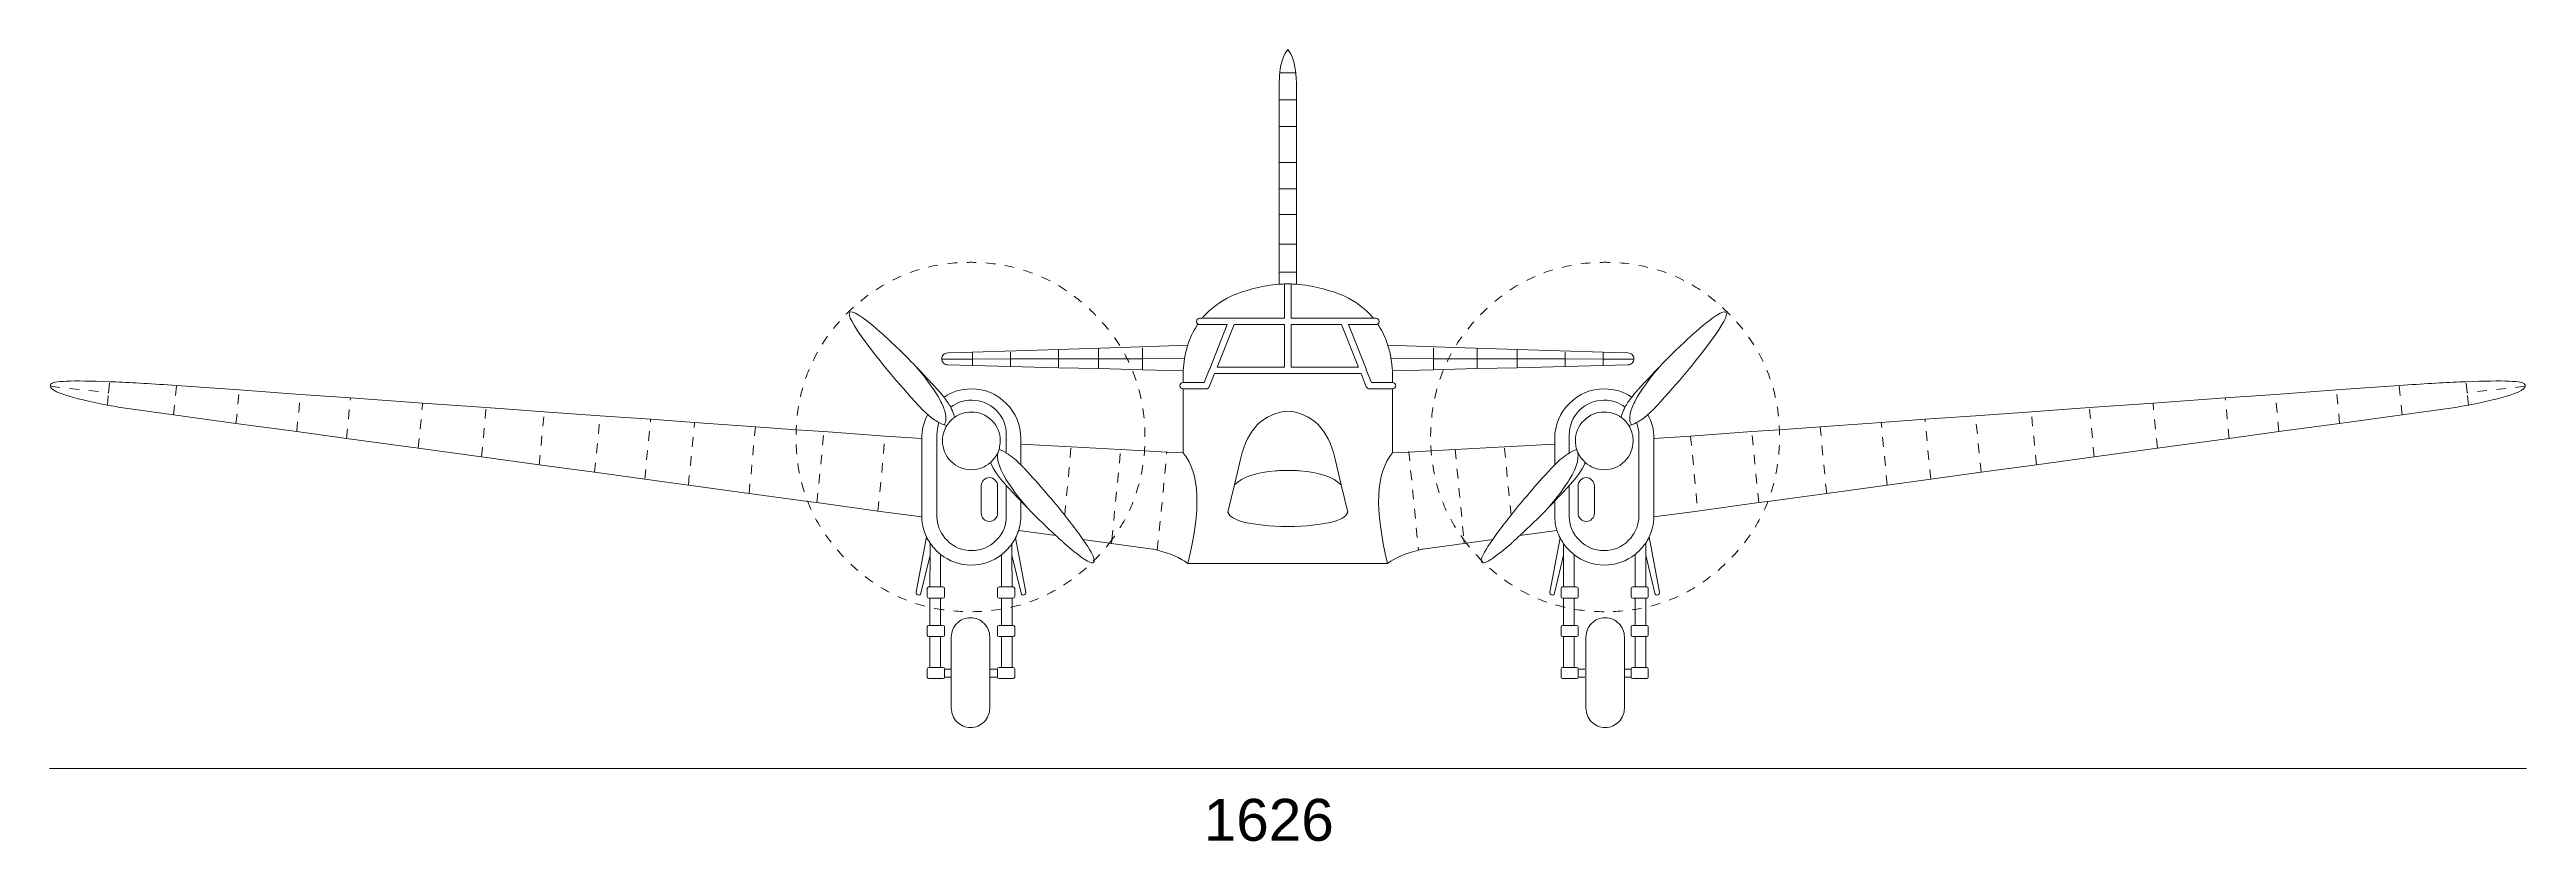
# Model space of a CAD drawing. Header units: millimetres. Extents: x 59 to 361, y 42 to 245.
# Drawn here: x 198.4 to 361, y 169.8 to 221.7 of the extents above; entities that cross this region are included whole.
import ezdxf

# ---------------------------------------------------------------- set-up
doc = ezdxf.new("R2010")
doc.units = ezdxf.units.MM
doc.header["$MEASUREMENT"] = 0
doc.layers.add('4-view', color=7, linetype='Continuous', lineweight=0)

msp = doc.modelspace()

# ---------------------------------------------------------------- linework, layer by layer
at = {"layer": '4-view', "color": 7, "lineweight": 18}
for p, q in [((280.21, 220.21), (279.16, 220.21)), ((279.12, 218.43), (280.26, 218.43)), ((279.12, 218.43), (279.12, 216.69)), ((280.26, 216.69), (280.26, 218.43)), ((279.12, 216.69), (279.12, 214.33)), ((279.12, 216.69), (280.26, 216.69)), ((280.26, 214.33), (280.26, 216.69)), ((279.12, 214.33), (280.26, 214.33)), ((279.12, 214.33), (279.12, 212.6)), ((280.26, 212.6), (280.26, 214.33)), ((279.12, 212.6), (279.12, 210.92)), ((279.12, 212.6), (280.26, 212.6)), ((280.26, 210.92), (280.26, 212.6)), ((279.12, 210.92), (279.12, 208.98)), ((279.12, 210.92), (280.26, 210.92)), ((280.26, 208.98), (280.26, 210.92)), ((279.12, 208.98), (280.26, 208.98)), ((279.12, 208.98), (279.12, 207.14)), ((280.26, 207.14), (280.26, 208.98)), ((279.12, 207.14), (279.12, 206.34)), ((279.12, 207.14), (280.26, 207.14)), ((280.26, 206.34), (280.26, 207.14)), ((264.63, 202.07), (258.99, 201.89)), ((258.99, 201.89), (258.99, 201.44)), ((261.48, 201.45), (261.48, 201.89)), ((264.63, 201.45), (264.63, 202.07)), ((267.25, 201.46), (267.25, 202.1)), ((270.14, 201.46), (270.14, 202.18)), ((289.24, 201.46), (289.24, 202.18)), ((292.12, 201.46), (292.12, 202.1)), ((294.75, 201.45), (294.75, 202.07)), ((294.75, 202.07), (300.39, 201.89)), ((297.89, 201.45), (297.89, 201.89)), ((300.39, 201.44), (300.39, 201.89)), ((258.99, 201.44), (256.97, 201.44)), ((261.48, 201.45), (258.99, 201.44)), ((258.99, 201.44), (258.99, 201.01)), ((258.99, 201.01), (261.48, 200.95)), ((261.48, 200.95), (261.48, 201.45)), ((261.48, 201.45), (264.63, 201.45)), ((261.48, 200.95), (264.63, 200.87)), ((264.63, 201.45), (267.25, 201.46)), ((264.63, 200.87), (264.63, 201.45)), ((264.63, 200.87), (267.25, 200.81)), ((267.25, 200.81), (267.25, 201.46)), ((272.91, 201.47), (270.14, 201.46)), ((270.14, 200.74), (270.14, 201.46)), ((272.82, 200.67), (270.14, 200.74)), ((286.46, 201.47), (289.24, 201.46)), ((286.55, 200.67), (289.24, 200.74)), ((289.24, 200.74), (289.24, 201.46)), ((292.12, 200.81), (292.12, 201.46)), ((292.12, 201.46), (294.75, 201.45)), ((294.75, 200.87), (292.12, 200.81)), ((294.75, 200.87), (294.75, 201.45)), ((294.75, 201.45), (297.89, 201.45)), ((297.89, 200.95), (294.75, 200.87)), ((297.89, 200.95), (297.89, 201.45)), ((300.39, 201.44), (297.89, 201.45)), ((300.39, 201.01), (297.89, 200.95)), ((300.39, 201.01), (300.39, 201.44)), ((302.41, 201.44), (300.39, 201.44)), ((198.46, 199.65), (199.09, 199.58)), ((199.72, 199.51), (200.35, 199.44)), ((200.98, 199.38), (201.61, 199.3)), ((202.2, 198.42), (202.26, 199.05)), ((202.24, 199.23), (202.28, 199.23)), ((202.28, 199.23), (202.34, 199.86)), ((206.55, 197.78), (206.61, 198.41)), ((206.67, 199.04), (206.73, 199.66)), ((210.77, 198.48), (210.83, 199.11)), ((214.76, 197.94), (214.81, 198.57)), ((218.14, 198.74), (218.15, 198.89)), ((222.85, 198.1), (222.9, 198.55)), ((272.82, 199.48), (272.82, 195.28)), ((286.56, 195.28), (286.56, 199.48)), ((336.52, 198.1), (336.48, 198.55)), ((341.23, 198.74), (341.22, 198.89)), ((344.62, 197.94), (344.56, 198.57)), ((348.61, 198.48), (348.55, 199.11)), ((352.7, 199.04), (352.64, 199.66)), ((352.83, 197.78), (352.76, 198.41)), ((357.1, 199.23), (357.03, 199.86)), ((357.14, 199.23), (357.1, 199.23)), ((357.18, 198.42), (357.12, 199.05)), ((358.4, 199.38), (357.77, 199.3)), ((359.65, 199.51), (359.03, 199.44)), ((360.91, 199.65), (360.28, 199.58)), ((210.64, 197.22), (210.71, 197.85)), ((214.63, 196.68), (214.69, 197.31)), ((217.9, 196.23), (217.96, 196.86)), ((218.02, 197.49), (218.08, 198.12)), ((222.73, 196.85), (222.8, 197.48)), ((226.88, 196.28), (226.94, 196.91)), ((227, 197.54), (227.05, 198.16)), ((230.79, 197.03), (230.85, 197.65)), ((234.43, 196.53), (234.49, 197.16)), ((237.85, 197.33), (237.86, 197.49)), ((240.71, 196.95), (240.74, 197.28)), ((244.69, 196.4), (244.74, 197)), ((314.69, 196.4), (314.64, 197)), ((318.67, 196.95), (318.64, 197.28)), ((321.53, 197.33), (321.52, 197.49)), ((324.95, 196.53), (324.88, 197.16)), ((328.58, 197.03), (328.53, 197.65)), ((332.38, 197.54), (332.32, 198.16)), ((332.5, 196.28), (332.44, 196.91)), ((336.64, 196.85), (336.58, 197.48)), ((341.35, 197.49), (341.3, 198.12)), ((341.48, 196.23), (341.42, 196.86)), ((344.74, 196.68), (344.68, 197.31)), ((348.73, 197.22), (348.67, 197.85)), ((222.61, 195.59), (222.67, 196.22)), ((226.75, 195.02), (226.82, 195.65)), ((230.54, 194.51), (230.61, 195.14)), ((230.67, 195.77), (230.73, 196.4)), ((234.31, 195.27), (234.37, 195.9)), ((237.6, 194.82), (237.66, 195.45)), ((237.73, 196.08), (237.78, 196.71)), ((240.59, 195.69), (240.66, 196.32)), ((244.57, 195.14), (244.62, 195.77)), ((249.03, 194.54), (249.09, 195.16)), ((249.14, 195.79), (249.2, 196.42)), ((253.15, 195.25), (253.2, 195.88)), ((262.16, 195.86), (262.16, 194.5)), ((265.4, 194.98), (265.45, 195.6)), ((268.63, 194.61), (268.69, 195.24)), ((290.67, 195.5), (290.73, 194.87)), ((293.97, 194.98), (293.92, 195.6)), ((297.21, 194.5), (297.21, 195.86)), ((306.12, 196.39), (306.18, 195.76)), ((306.25, 195.13), (306.31, 194.5)), ((310.24, 195.79), (310.17, 196.42)), ((310.35, 194.54), (310.29, 195.16)), ((314.81, 195.14), (314.75, 195.77)), ((318.78, 195.69), (318.72, 196.32)), ((321.65, 196.08), (321.59, 196.71)), ((321.77, 194.82), (321.71, 195.45)), ((325.07, 195.27), (325, 195.9)), ((328.71, 195.77), (328.65, 196.4)), ((328.83, 194.51), (328.77, 195.14)), ((332.62, 195.02), (332.56, 195.65)), ((336.77, 195.59), (336.71, 196.22)), ((234.18, 194.01), (234.25, 194.64)), ((237.48, 193.56), (237.54, 194.19)), ((240.34, 193.17), (240.4, 193.8)), ((240.47, 194.43), (240.53, 195.06)), ((244.45, 193.89), (244.51, 194.51)), ((248.9, 193.28), (248.96, 193.91)), ((253.03, 193.99), (253.09, 194.62)), ((265.29, 193.72), (265.34, 194.35)), ((268.51, 193.35), (268.57, 193.98)), ((271.61, 193.94), (271.67, 194.57)), ((287.75, 194.13), (287.82, 193.5)), ((290.79, 194.24), (290.86, 193.61)), ((294.09, 193.72), (294.04, 194.35)), ((306.37, 193.88), (306.43, 193.25)), ((310.48, 193.28), (310.41, 193.91)), ((314.93, 193.89), (314.87, 194.51)), ((318.91, 194.43), (318.85, 195.06)), ((319.03, 193.17), (318.97, 193.8)), ((321.9, 193.56), (321.84, 194.19)), ((325.19, 194.01), (325.13, 194.64)), ((244.32, 192.63), (244.38, 193.26)), ((248.77, 192.02), (248.84, 192.65)), ((252.78, 191.47), (252.85, 192.1)), ((252.91, 192.73), (252.97, 193.36)), ((262.16, 192.2), (262.16, 192.12)), ((265.16, 192.47), (265.22, 193.09)), ((268.38, 192.09), (268.45, 192.72)), ((271.37, 191.43), (271.43, 192.06)), ((271.5, 192.69), (271.55, 193.31)), ((287.88, 192.87), (287.94, 192.25)), ((290.92, 192.98), (290.98, 192.36)), ((294.21, 192.47), (294.15, 193.09)), ((297.21, 192.2), (297.21, 192.12)), ((306.49, 192.62), (306.54, 191.99)), ((310.6, 192.02), (310.54, 192.65)), ((315.06, 192.63), (314.99, 193.26)), ((265.04, 191.21), (265.1, 191.84)), ((268.26, 190.84), (268.32, 191.46)), ((271.25, 190.17), (271.31, 190.8)), ((288.01, 191.62), (288.07, 190.99)), ((288.12, 190.36), (288.18, 189.73)), ((291.04, 191.73), (291.11, 191.1)), ((291.16, 190.47), (291.22, 189.84)), ((294.34, 191.21), (294.28, 191.84)), ((256.2, 188.57), (256.2, 189.37)), ((256.89, 188.63), (256.89, 186.49)), ((261.58, 188.57), (261.58, 189.32)), ((262.02, 190.2), (264.45, 189.86)), ((268.11, 189.35), (268.13, 189.58)), ((268.13, 189.58), (268.2, 190.21)), ((271.12, 188.91), (271.18, 189.54)), ((288.24, 189.1), (288.26, 188.91)), ((291.26, 189.35), (291.24, 189.58)), ((297.35, 190.2), (294.92, 189.86)), ((297.79, 188.57), (297.79, 189.32)), ((302.49, 186.49), (302.49, 188.63)), ((303.18, 188.57), (303.18, 189.37)), ((256.2, 188.57), (256.19, 186.49)), ((260.9, 188.6), (260.9, 186.49)), ((261.59, 186.49), (261.58, 188.57)), ((273.13, 188.04), (286.24, 188.04)), ((297.79, 186.49), (297.79, 188.57)), ((298.48, 188.6), (298.48, 186.49)), ((303.18, 188.57), (303.18, 186.49)), ((256.89, 186.49), (256.19, 186.49)), ((256.89, 185.76), (256.19, 185.76)), ((260.9, 186.49), (261.59, 186.49)), ((260.9, 185.76), (261.59, 185.76)), ((298.48, 186.49), (297.79, 186.49)), ((298.48, 185.76), (297.79, 185.76)), ((302.49, 186.49), (303.18, 186.49)), ((303.18, 185.76), (302.49, 185.76)), ((256.19, 183.97), (256.89, 183.97)), ((261.59, 183.97), (260.9, 183.97)), ((297.79, 183.97), (298.48, 183.97)), ((303.18, 183.97), (302.49, 183.97)), ((256.89, 183.24), (256.19, 183.24)), ((256.19, 181.21), (256.19, 183.24)), ((256.89, 181.21), (256.89, 183.24)), ((260.9, 183.24), (261.59, 183.24)), ((260.9, 183.24), (260.9, 181.21)), ((261.59, 181.21), (261.59, 183.24)), ((298.48, 183.24), (297.79, 183.24)), ((297.79, 181.21), (297.79, 183.24)), ((298.48, 181.21), (298.48, 183.24)), ((302.49, 183.24), (303.18, 183.24)), ((302.49, 183.24), (302.49, 181.21)), ((303.18, 181.21), (303.18, 183.24)), ((256.19, 181.21), (256.89, 181.21)), ((257.6, 181.11), (257.15, 181.11)), ((257.15, 181.11), (257.15, 180.58)), ((257.6, 180.58), (257.15, 180.58)), ((257.6, 180.58), (257.6, 181.11)), ((260.63, 181.11), (260.18, 181.11)), ((260.18, 180.58), (260.63, 180.58)), ((260.63, 181.11), (260.63, 180.58)), ((261.59, 181.21), (260.9, 181.21)), ((297.79, 181.21), (298.48, 181.21)), ((298.75, 181.11), (298.75, 180.58)), ((299.19, 181.11), (298.75, 181.11)), ((299.19, 180.58), (298.75, 180.58)), ((301.78, 180.58), (301.78, 181.11)), ((302.22, 181.11), (301.78, 181.11)), ((301.78, 180.58), (302.22, 180.58)), ((302.22, 181.11), (302.22, 180.58)), ((303.18, 181.21), (302.49, 181.21)), ((198.4, 174.59), (360.99, 174.59))]:
    msp.add_line(p, q, dxfattribs=at)
for points in [[(274.08, 204.12), (279.47, 204.12), (279.47, 206.36)], [(285.3, 204.12), (279.91, 204.12), (279.91, 206.36)], [(273.12, 202.34), (268.73, 202.2), (264.63, 202.07)], [(294.75, 202.07), (290.65, 202.2), (286.25, 202.34)], [(270.14, 201.46), (269.14, 201.46), (267.25, 201.46)], [(270.14, 200.74), (269.46, 200.75), (267.25, 200.81)], [(289.24, 201.46), (290.24, 201.46), (292.12, 201.46)], [(289.24, 200.74), (289.91, 200.75), (292.12, 200.81)], [(272.82, 195.28), (271.74, 195.34), (270.28, 195.42), (268.71, 195.5), (265.47, 195.68), (262.16, 195.86)], [(271.73, 195.2), (271.74, 195.34), (271.74, 195.38)], [(286.56, 195.28), (287.64, 195.34), (289.09, 195.42), (290.67, 195.5), (293.91, 195.68), (297.21, 195.86)], [(287.63, 195.38), (287.64, 195.34), (287.69, 194.76)], [(256.19, 185.76), (256.19, 185.16), (256.19, 183.97)], [(256.89, 183.97), (256.89, 185.02), (256.89, 185.76)], [(260.9, 185.76), (260.9, 185.03), (260.9, 183.97)], [(261.59, 183.97), (261.59, 185.18), (261.59, 185.76)], [(297.79, 183.97), (297.79, 185.18), (297.79, 185.76)], [(298.48, 185.76), (298.48, 185.03), (298.48, 183.97)], [(302.49, 183.97), (302.49, 185.02), (302.49, 185.76)], [(303.18, 185.76), (303.18, 185.16), (303.18, 183.97)]]:
    msp.add_lwpolyline(points, dxfattribs=at)
for points in [[(276.16, 203.7), (275.04, 200.9), (279.47, 200.9), (279.47, 203.7), (276.16, 203.7)], [(283.22, 203.7), (284.33, 200.9), (279.91, 200.9), (279.91, 203.7), (283.22, 203.7)]]:
    msp.add_lwpolyline(points, close=True, dxfattribs=at)
for points, knots in [([(279.16, 220.21), (279.24, 220.93), (279.42, 221.44), (279.69, 221.73), (279.96, 221.44), (280.13, 220.93), (280.21, 220.21)], [0, 0, 0, 0, 1, 1, 1, 2, 2, 2, 2]), ([(279.16, 220.21), (279.13, 219.85), (279.11, 219.43), (279.12, 218.95), (279.12, 218.95), (279.12, 218.43), (279.12, 218.43)], [0, 0, 0, 0, 1, 1, 1, 2, 2, 2, 2]), ([(280.26, 218.43), (280.26, 218.43), (280.26, 218.95), (280.26, 218.95), (280.26, 219.43), (280.25, 219.85), (280.21, 220.21)], [0, 0, 0, 0, 1, 1, 1, 2, 2, 2, 2]), ([(258.62, 207.77), (258.69, 207.78), (258.78, 207.78), (258.86, 207.78), (258.99, 207.78), (259.11, 207.78), (259.24, 207.77)], [0, 0, 0, 0, 1, 1, 1, 2, 2, 2, 2]), ([(300.84, 207.77), (300.73, 207.78), (300.63, 207.78), (300.52, 207.78), (300.4, 207.78), (300.29, 207.78), (300.17, 207.77)], [0, 0, 0, 0, 1, 1, 1, 2, 2, 2, 2]), ([(279.12, 206.34), (278.08, 206.25), (277.03, 206), (275.97, 205.57), (275.23, 205.21), (274.62, 204.75), (274.14, 204.2), (274.12, 204.17), (274.1, 204.15), (274.08, 204.12)], [0, 0, 0, 0, 1, 1, 1, 2, 2, 2, 3, 3, 3, 3]), ([(279.91, 206.36), (279.82, 206.36), (279.74, 206.36), (279.65, 206.36), (279.59, 206.36), (279.53, 206.36), (279.47, 206.36)], [0, 0, 0, 0, 1, 1, 1, 2, 2, 2, 2]), ([(285.3, 204.12), (285.28, 204.15), (285.26, 204.17), (285.23, 204.2), (284.76, 204.75), (284.15, 205.21), (283.41, 205.57), (282.34, 206), (281.29, 206.25), (280.26, 206.34)], [0, 0, 0, 0, 1, 1, 1, 2, 2, 2, 3, 3, 3, 3]), ([(250.7, 204.38), (250.72, 204.39), (250.74, 204.41), (250.75, 204.43), (250.9, 204.57), (251.04, 204.7), (251.18, 204.83)], [0, 0, 0, 0, 1, 1, 1, 2, 2, 2, 2]), ([(255.27, 200.95), (254.4, 201.85), (253.6, 202.62), (252.86, 203.27), (251.74, 204.25), (251.09, 204.67), (250.93, 204.51), (250.77, 204.36), (251.13, 203.69), (252.01, 202.49), (252.9, 201.29), (254.05, 199.92), (255.47, 198.37), (255.5, 198.35), (255.54, 198.29), (255.62, 198.2), (255.76, 198.05), (255.91, 197.92), (256.05, 197.79)], [0, 0, 0, 0, 1, 1, 1, 2, 2, 2, 3, 3, 3, 4, 4, 4, 5, 5, 5, 6, 6, 6, 6]), ([(266.64, 204.74), (266.75, 204.64), (266.85, 204.53), (266.96, 204.43), (267, 204.39), (267.04, 204.35), (267.08, 204.3)], [0, 0, 0, 0, 1, 1, 1, 2, 2, 2, 2]), ([(272.82, 199.9), (272.82, 199.9), (274.2, 199.9), (274.2, 199.9), (274.2, 199.9), (274.53, 200.74), (274.53, 200.74), (274.54, 200.76), (274.55, 200.78), (274.56, 200.8), (274.56, 200.8), (275.71, 203.7), (275.71, 203.7), (275.71, 203.7), (273.9, 203.7), (273.9, 203.7), (273.86, 203.7), (273.82, 203.71), (273.79, 203.73)], [0, 0, 0, 0, 1, 1, 1, 2, 2, 2, 3, 3, 3, 4, 4, 4, 5, 5, 5, 6, 6, 6, 6]), ([(273.79, 203.73), (273.76, 203.7), (273.73, 203.66), (273.71, 203.62), (273.46, 203.23), (273.26, 202.81), (273.12, 202.34)], [0, 0, 0, 0, 1, 1, 1, 2, 2, 2, 2]), ([(274.08, 204.12), (274.08, 204.12), (273.9, 204.12), (273.9, 204.12), (273.85, 204.12), (273.79, 204.1), (273.76, 204.06), (273.71, 204.02), (273.69, 203.97), (273.69, 203.91), (273.69, 203.87), (273.7, 203.84), (273.71, 203.82), (273.72, 203.8), (273.74, 203.77), (273.76, 203.76), (273.77, 203.75), (273.78, 203.74), (273.79, 203.73)], [0, 0, 0, 0, 1, 1, 1, 2, 2, 2, 3, 3, 3, 4, 4, 4, 5, 5, 5, 6, 6, 6, 6]), ([(285.59, 203.73), (285.56, 203.71), (285.52, 203.7), (285.47, 203.7), (285.47, 203.7), (283.67, 203.7), (283.67, 203.7), (283.67, 203.7), (284.82, 200.8), (284.82, 200.8), (284.83, 200.78), (284.84, 200.76), (284.84, 200.74), (284.84, 200.74), (285.18, 199.9), (285.18, 199.9), (285.18, 199.9), (286.56, 199.9), (286.56, 199.9)], [0, 0, 0, 0, 1, 1, 1, 2, 2, 2, 3, 3, 3, 4, 4, 4, 5, 5, 5, 6, 6, 6, 6]), ([(285.59, 203.73), (285.6, 203.74), (285.61, 203.75), (285.62, 203.76), (285.64, 203.77), (285.65, 203.8), (285.66, 203.82), (285.68, 203.84), (285.68, 203.87), (285.68, 203.91), (285.68, 203.97), (285.66, 204.02), (285.62, 204.06), (285.58, 204.1), (285.53, 204.12), (285.47, 204.12), (285.47, 204.12), (285.3, 204.12), (285.3, 204.12)], [0, 0, 0, 0, 1, 1, 1, 2, 2, 2, 3, 3, 3, 4, 4, 4, 5, 5, 5, 6, 6, 6, 6]), ([(286.25, 202.34), (286.11, 202.81), (285.91, 203.23), (285.66, 203.62), (285.64, 203.66), (285.61, 203.7), (285.59, 203.73)], [0, 0, 0, 0, 1, 1, 1, 2, 2, 2, 2]), ([(292.78, 204.78), (292.66, 204.67), (292.54, 204.55), (292.42, 204.43), (292.39, 204.4), (292.35, 204.37), (292.32, 204.34)], [0, 0, 0, 0, 1, 1, 1, 2, 2, 2, 2]), ([(304.1, 200.95), (304.97, 201.85), (305.78, 202.62), (306.52, 203.27), (307.64, 204.25), (308.29, 204.67), (308.45, 204.51), (308.61, 204.36), (308.25, 203.69), (307.36, 202.49), (306.48, 201.29), (305.33, 199.92), (303.9, 198.37), (303.88, 198.35), (303.83, 198.29), (303.75, 198.2), (303.61, 198.05), (303.46, 197.92), (303.32, 197.79)], [0, 0, 0, 0, 1, 1, 1, 2, 2, 2, 3, 3, 3, 4, 4, 4, 5, 5, 5, 6, 6, 6, 6]), ([(308.72, 204.32), (308.69, 204.36), (308.66, 204.39), (308.62, 204.43), (308.49, 204.56), (308.36, 204.69), (308.23, 204.81)], [0, 0, 0, 0, 1, 1, 1, 2, 2, 2, 2]), ([(258.99, 201.89), (258.99, 201.89), (257.36, 201.84), (257.36, 201.84), (257.25, 201.84), (257.16, 201.8), (257.09, 201.73), (257.01, 201.65), (256.97, 201.56), (256.97, 201.45), (256.97, 201.44), (256.97, 201.44), (256.97, 201.44)], [0, 0, 0, 0, 1, 1, 1, 2, 2, 2, 3, 3, 3, 4, 4, 4, 4]), ([(268.98, 201.77), (269.03, 201.67), (269.09, 201.56), (269.14, 201.46), (269.18, 201.38), (269.22, 201.3), (269.25, 201.22)], [0, 0, 0, 0, 1, 1, 1, 2, 2, 2, 2]), ([(290.42, 201.81), (290.36, 201.69), (290.29, 201.58), (290.24, 201.46), (290.2, 201.39), (290.17, 201.32), (290.14, 201.25)], [0, 0, 0, 0, 1, 1, 1, 2, 2, 2, 2]), ([(300.39, 201.89), (300.39, 201.89), (302.01, 201.84), (302.01, 201.84), (302.12, 201.84), (302.21, 201.8), (302.29, 201.73), (302.37, 201.65), (302.41, 201.56), (302.41, 201.45), (302.41, 201.44), (302.41, 201.44), (302.41, 201.44)], [0, 0, 0, 0, 1, 1, 1, 2, 2, 2, 3, 3, 3, 4, 4, 4, 4]), ([(255.66, 196.22), (255.66, 196.22), (253.25, 196.39), (253.25, 196.39), (253.25, 196.39), (249.22, 196.68), (249.22, 196.68), (249.22, 196.68), (247.42, 196.8), (247.42, 196.8), (247.42, 196.8), (244.74, 197), (244.74, 197), (244.74, 197), (240.74, 197.28), (240.74, 197.28), (240.74, 197.28), (237.86, 197.49), (237.86, 197.49), (237.86, 197.49), (234.55, 197.72), (234.55, 197.72), (234.55, 197.72), (230.88, 197.98), (230.88, 197.98), (230.88, 197.98), (227.06, 198.26), (227.06, 198.26), (227.06, 198.26), (222.9, 198.55), (222.9, 198.55), (222.9, 198.55), (218.15, 198.89), (218.15, 198.89), (218.15, 198.89), (214.87, 199.12), (214.87, 199.12), (214.87, 199.12), (210.86, 199.41), (210.86, 199.41), (210.86, 199.41), (206.73, 199.7), (206.73, 199.7), (206.73, 199.7), (206.17, 199.74), (206.17, 199.74), (204.68, 199.84), (203.41, 199.91), (202.35, 199.95), (199.87, 200.05), (198.59, 200), (198.5, 199.79), (198.46, 199.74), (198.45, 199.69), (198.46, 199.65), (198.53, 199.29), (199.78, 198.88), (202.2, 198.42), (202.57, 198.36), (202.96, 198.28), (203.38, 198.21), (203.38, 198.21), (206.55, 197.78), (206.55, 197.78), (206.55, 197.78), (210.64, 197.22), (210.64, 197.22), (210.64, 197.22), (214.63, 196.68), (214.63, 196.68), (214.63, 196.68), (217.9, 196.23), (217.9, 196.23), (217.9, 196.23), (222.61, 195.59), (222.61, 195.59), (222.61, 195.59), (226.75, 195.02), (226.75, 195.02), (226.75, 195.02), (230.54, 194.51), (230.54, 194.51), (230.54, 194.51), (234.18, 194.01), (234.18, 194.01), (234.18, 194.01), (237.48, 193.56), (237.48, 193.56), (237.48, 193.56), (240.34, 193.17), (240.34, 193.17), (240.34, 193.17), (244.32, 192.63), (244.32, 192.63), (244.32, 192.63), (248.17, 192.1), (248.17, 192.1), (248.17, 192.1), (248.77, 192.02), (248.77, 192.02), (248.77, 192.02), (252.78, 191.47), (252.78, 191.47), (252.78, 191.47), (255.66, 191.08), (255.66, 191.08)], [0, 0, 0, 0, 1, 1, 1, 2, 2, 2, 3, 3, 3, 4, 4, 4, 5, 5, 5, 6, 6, 6, 7, 7, 7, 8, 8, 8, 9, 9, 9, 10, 10, 10, 11, 11, 11, 12, 12, 12, 13, 13, 13, 14, 14, 14, 15, 15, 15, 16, 16, 16, 17, 17, 17, 18, 18, 18, 19, 19, 19, 20, 20, 20, 21, 21, 21, 22, 22, 22, 23, 23, 23, 24, 24, 24, 25, 25, 25, 26, 26, 26, 27, 27, 27, 28, 28, 28, 29, 29, 29, 30, 30, 30, 31, 31, 31, 32, 32, 32, 33, 33, 33, 34, 34, 34, 35, 35, 35, 35]), ([(255.27, 200.95), (256.01, 200.09), (256.53, 199.35), (256.86, 198.75), (257.02, 198.45), (257.13, 198.18), (257.19, 197.94), (257.28, 197.6), (257.26, 197.33), (257.13, 197.12)], [0, 0, 0, 0, 1, 1, 1, 2, 2, 2, 3, 3, 3, 3]), ([(257.12, 198.94), (257, 199.09), (256.87, 199.25), (256.73, 199.4), (256.71, 199.42), (256.69, 199.45), (256.67, 199.47), (256.18, 200), (255.72, 200.49), (255.27, 200.95)], [0, 0, 0, 0, 1, 1, 1, 2, 2, 2, 3, 3, 3, 3]), ([(256.97, 201.44), (256.98, 201.33), (257.01, 201.24), (257.09, 201.17), (257.16, 201.09), (257.25, 201.05), (257.36, 201.05), (257.36, 201.05), (258.99, 201.01), (258.99, 201.01)], [0, 0, 0, 0, 1, 1, 1, 2, 2, 2, 3, 3, 3, 3]), ([(272.82, 200.67), (272.82, 200.66), (272.82, 200.65), (272.82, 200.64), (272.82, 200.64), (272.82, 199.9), (272.82, 199.9)], [0, 0, 0, 0, 1, 1, 1, 2, 2, 2, 2]), ([(286.56, 199.48), (286.56, 199.48), (285.04, 199.48), (285.04, 199.48), (285, 199.48), (284.95, 199.49), (284.92, 199.52), (284.88, 199.55), (284.86, 199.58), (284.84, 199.61), (284.84, 199.61), (284.5, 200.48), (284.5, 200.48), (284.5, 200.48), (274.88, 200.48), (274.88, 200.48), (274.88, 200.48), (274.53, 199.61), (274.53, 199.61), (274.52, 199.58), (274.49, 199.55), (274.46, 199.52), (274.42, 199.49), (274.38, 199.48), (274.34, 199.48), (274.34, 199.48), (272.82, 199.48), (272.82, 199.48)], [0, 0, 0, 0, 1, 1, 1, 2, 2, 2, 3, 3, 3, 4, 4, 4, 5, 5, 5, 6, 6, 6, 7, 7, 7, 8, 8, 8, 9, 9, 9, 9]), ([(286.56, 199.9), (286.56, 199.9), (286.56, 200.64), (286.56, 200.64), (286.56, 200.65), (286.56, 200.66), (286.55, 200.67)], [0, 0, 0, 0, 1, 1, 1, 2, 2, 2, 2]), ([(302.41, 201.44), (302.4, 201.33), (302.36, 201.24), (302.29, 201.17), (302.21, 201.09), (302.12, 201.05), (302.01, 201.05), (302.01, 201.05), (300.39, 201.01), (300.39, 201.01)], [0, 0, 0, 0, 1, 1, 1, 2, 2, 2, 3, 3, 3, 3]), ([(302.24, 197.12), (302.12, 197.33), (302.1, 197.6), (302.19, 197.94), (302.24, 198.18), (302.35, 198.45), (302.52, 198.75), (302.84, 199.35), (303.37, 200.09), (304.1, 200.95)], [0, 0, 0, 0, 1, 1, 1, 2, 2, 2, 3, 3, 3, 3]), ([(302.26, 198.94), (302.37, 199.09), (302.51, 199.25), (302.65, 199.4), (302.66, 199.42), (302.68, 199.45), (302.71, 199.47), (303.19, 200), (303.66, 200.49), (304.1, 200.95)], [0, 0, 0, 0, 1, 1, 1, 2, 2, 2, 3, 3, 3, 3]), ([(303.72, 191.08), (303.72, 191.08), (306.59, 191.47), (306.59, 191.47), (306.59, 191.47), (310.6, 192.02), (310.6, 192.02), (310.6, 192.02), (311.2, 192.1), (311.2, 192.1), (311.2, 192.1), (315.06, 192.63), (315.06, 192.63), (315.06, 192.63), (319.03, 193.17), (319.03, 193.17), (319.03, 193.17), (321.9, 193.56), (321.9, 193.56), (321.9, 193.56), (325.19, 194.01), (325.19, 194.01), (325.19, 194.01), (328.83, 194.51), (328.83, 194.51), (328.83, 194.51), (332.62, 195.02), (332.62, 195.02), (332.62, 195.02), (336.77, 195.59), (336.77, 195.59), (336.77, 195.59), (341.48, 196.23), (341.48, 196.23), (341.48, 196.23), (344.74, 196.68), (344.74, 196.68), (344.74, 196.68), (348.73, 197.22), (348.73, 197.22), (348.73, 197.22), (352.83, 197.78), (352.83, 197.78), (352.83, 197.78), (356, 198.21), (356, 198.21), (356.42, 198.28), (356.81, 198.36), (357.18, 198.42), (359.6, 198.88), (360.84, 199.29), (360.91, 199.65), (360.93, 199.69), (360.91, 199.74), (360.87, 199.79), (360.79, 200), (359.51, 200.05), (357.02, 199.95), (355.97, 199.91), (354.7, 199.84), (353.21, 199.74), (353.21, 199.74), (352.64, 199.7), (352.64, 199.7), (352.64, 199.7), (348.52, 199.41), (348.52, 199.41), (348.52, 199.41), (344.51, 199.12), (344.51, 199.12), (344.51, 199.12), (341.22, 198.89), (341.22, 198.89), (341.22, 198.89), (336.48, 198.55), (336.48, 198.55), (336.48, 198.55), (332.31, 198.26), (332.31, 198.26), (332.31, 198.26), (328.5, 197.98), (328.5, 197.98), (328.5, 197.98), (324.83, 197.72), (324.83, 197.72), (324.83, 197.72), (321.52, 197.49), (321.52, 197.49), (321.52, 197.49), (318.64, 197.28), (318.64, 197.28), (318.64, 197.28), (314.64, 197), (314.64, 197), (314.64, 197), (311.96, 196.8), (311.96, 196.8), (311.96, 196.8), (310.15, 196.68), (310.15, 196.68), (310.15, 196.68), (306.12, 196.39), (306.12, 196.39), (306.12, 196.39), (303.72, 196.22), (303.72, 196.22)], [0, 0, 0, 0, 1, 1, 1, 2, 2, 2, 3, 3, 3, 4, 4, 4, 5, 5, 5, 6, 6, 6, 7, 7, 7, 8, 8, 8, 9, 9, 9, 10, 10, 10, 11, 11, 11, 12, 12, 12, 13, 13, 13, 14, 14, 14, 15, 15, 15, 16, 16, 16, 17, 17, 17, 18, 18, 18, 19, 19, 19, 20, 20, 20, 21, 21, 21, 22, 22, 22, 23, 23, 23, 24, 24, 24, 25, 25, 25, 26, 26, 26, 27, 27, 27, 28, 28, 28, 29, 29, 29, 30, 30, 30, 31, 31, 31, 32, 32, 32, 33, 33, 33, 34, 34, 34, 35, 35, 35, 35]), ([(262.16, 195.86), (262.16, 195.86), (262.16, 196.22), (262.16, 196.22), (262.16, 197.12), (261.84, 197.89), (261.21, 198.52), (260.58, 199.16), (259.81, 199.48), (258.91, 199.48), (258.24, 199.48), (257.64, 199.3), (257.12, 198.94)], [0, 0, 0, 0, 1, 1, 1, 2, 2, 2, 3, 3, 3, 4, 4, 4, 4]), ([(257.56, 198.28), (257.95, 198.59), (258.41, 198.74), (258.93, 198.74), (258.93, 198.74), (258.94, 198.74), (258.94, 198.74), (259.56, 198.74), (260.1, 198.52), (260.54, 198.08), (260.99, 197.63), (261.21, 197.09), (261.21, 196.46), (261.21, 196.46), (261.21, 195.27), (261.21, 195.27)], [0, 0, 0, 0, 1, 1, 1, 2, 2, 2, 3, 3, 3, 4, 4, 4, 5, 5, 5, 5]), ([(272.82, 199.48), (272.82, 199.48), (272.81, 199.48), (272.81, 199.48), (272.76, 199.48), (272.7, 199.5), (272.67, 199.54), (272.62, 199.58), (272.6, 199.63), (272.6, 199.69), (272.6, 199.75), (272.62, 199.8), (272.67, 199.84), (272.7, 199.88), (272.76, 199.9), (272.81, 199.9), (272.81, 199.9), (272.82, 199.9), (272.82, 199.9)], [0, 0, 0, 0, 1, 1, 1, 2, 2, 2, 3, 3, 3, 4, 4, 4, 5, 5, 5, 6, 6, 6, 6]), ([(286.56, 199.9), (286.56, 199.9), (286.56, 199.9), (286.56, 199.9), (286.62, 199.9), (286.67, 199.88), (286.71, 199.84), (286.75, 199.8), (286.77, 199.75), (286.77, 199.69), (286.77, 199.63), (286.75, 199.58), (286.71, 199.54), (286.67, 199.5), (286.62, 199.48), (286.56, 199.48), (286.56, 199.48), (286.56, 199.48), (286.56, 199.48)], [0, 0, 0, 0, 1, 1, 1, 2, 2, 2, 3, 3, 3, 4, 4, 4, 5, 5, 5, 6, 6, 6, 6]), ([(297.21, 195.86), (297.21, 195.86), (297.21, 196.22), (297.21, 196.22), (297.21, 197.12), (297.53, 197.89), (298.17, 198.52), (298.8, 199.16), (299.57, 199.48), (300.47, 199.48), (301.14, 199.48), (301.74, 199.3), (302.26, 198.94)], [0, 0, 0, 0, 1, 1, 1, 2, 2, 2, 3, 3, 3, 4, 4, 4, 4]), ([(301.82, 198.28), (301.43, 198.59), (300.96, 198.74), (300.45, 198.74), (300.45, 198.74), (300.44, 198.74), (300.44, 198.74), (299.81, 198.74), (299.28, 198.52), (298.83, 198.08), (298.39, 197.63), (298.16, 197.09), (298.16, 196.46), (298.16, 196.46), (298.16, 195.27), (298.16, 195.27)], [0, 0, 0, 0, 1, 1, 1, 2, 2, 2, 3, 3, 3, 4, 4, 4, 5, 5, 5, 5]), ([(247.41, 196.49), (247.41, 196.6), (247.41, 196.7), (247.42, 196.8), (247.42, 196.9), (247.43, 197.01), (247.43, 197.11)], [0, 0, 0, 0, 1, 1, 1, 2, 2, 2, 2]), ([(256.05, 197.79), (255.79, 197.32), (255.66, 196.8), (255.66, 196.22), (255.66, 196.22), (255.66, 196.22), (255.66, 196.22)], [0, 0, 0, 0, 1, 1, 1, 2, 2, 2, 2]), ([(261.21, 193.14), (261.21, 193.14), (261.21, 191.16), (261.21, 191.16), (261.21, 190.86), (261.17, 190.59), (261.07, 190.33), (260.96, 190.04), (260.78, 189.78), (260.54, 189.55), (260.1, 189.1), (259.56, 188.88), (258.94, 188.88), (258.94, 188.88), (258.93, 188.88), (258.93, 188.88), (258.3, 188.88), (257.76, 189.1), (257.32, 189.55), (256.92, 189.94), (256.71, 190.4), (256.66, 190.94), (256.66, 191.01), (256.65, 191.08), (256.65, 191.16), (256.65, 191.16), (256.65, 196.46), (256.65, 196.46), (256.65, 196.75), (256.7, 197.03), (256.79, 197.27)], [0, 0, 0, 0, 1, 1, 1, 2, 2, 2, 3, 3, 3, 4, 4, 4, 5, 5, 5, 6, 6, 6, 7, 7, 7, 8, 8, 8, 9, 9, 9, 10, 10, 10, 10]), ([(256.79, 197.27), (256.81, 197.27), (256.82, 197.26), (256.83, 197.25), (256.94, 197.19), (257.04, 197.15), (257.13, 197.12)], [0, 0, 0, 0, 1, 1, 1, 2, 2, 2, 2]), ([(257.31, 197.08), (257.13, 196.8), (257.04, 196.49), (257.02, 196.14), (257.02, 196.12), (257.02, 196.1), (257.02, 196.07), (257.02, 195.55), (257.21, 195.1), (257.57, 194.73), (257.95, 194.36), (258.39, 194.18), (258.91, 194.18), (259.4, 194.18), (259.82, 194.34), (260.17, 194.66)], [0, 0, 0, 0, 1, 1, 1, 2, 2, 2, 3, 3, 3, 4, 4, 4, 5, 5, 5, 5]), ([(257.8, 197.61), (257.72, 197.55), (257.65, 197.49), (257.57, 197.41), (257.47, 197.31), (257.38, 197.2), (257.31, 197.08)], [0, 0, 0, 0, 1, 1, 1, 2, 2, 2, 2]), ([(257.8, 197.61), (257.78, 197.73), (257.74, 197.87), (257.68, 198.03), (257.64, 198.11), (257.6, 198.19), (257.56, 198.28)], [0, 0, 0, 0, 1, 1, 1, 2, 2, 2, 2]), ([(260.73, 195.51), (260.76, 195.64), (260.79, 195.78), (260.8, 195.93), (260.81, 195.98), (260.81, 196.02), (260.81, 196.07), (260.81, 196.6), (260.62, 197.04), (260.25, 197.41), (259.88, 197.78), (259.44, 197.96), (258.91, 197.96), (258.49, 197.96), (258.12, 197.84), (257.8, 197.61)], [0, 0, 0, 0, 1, 1, 1, 2, 2, 2, 3, 3, 3, 4, 4, 4, 5, 5, 5, 5]), ([(276.18, 193.18), (276.18, 193.18), (276.6, 194.96), (276.6, 194.96), (277.04, 196.84), (278.07, 197.86), (279.69, 198.03), (281.31, 197.86), (282.33, 196.84), (282.78, 194.96), (282.78, 194.96), (283.2, 193.18), (283.2, 193.18)], [0, 0, 0, 0, 1, 1, 1, 2, 2, 2, 3, 3, 3, 4, 4, 4, 4]), ([(298.16, 193.14), (298.16, 193.14), (298.16, 191.16), (298.16, 191.16), (298.16, 190.86), (298.21, 190.59), (298.31, 190.33), (298.42, 190.04), (298.6, 189.78), (298.83, 189.55), (299.28, 189.1), (299.81, 188.88), (300.44, 188.88), (300.44, 188.88), (300.45, 188.88), (300.45, 188.88), (301.08, 188.88), (301.61, 189.1), (302.06, 189.55), (302.45, 189.94), (302.67, 190.4), (302.72, 190.94), (302.72, 191.01), (302.73, 191.08), (302.73, 191.16), (302.73, 191.16), (302.73, 196.46), (302.73, 196.46), (302.73, 196.75), (302.68, 197.03), (302.58, 197.27)], [0, 0, 0, 0, 1, 1, 1, 2, 2, 2, 3, 3, 3, 4, 4, 4, 5, 5, 5, 6, 6, 6, 7, 7, 7, 8, 8, 8, 9, 9, 9, 10, 10, 10, 10]), ([(298.65, 195.51), (298.61, 195.64), (298.59, 195.78), (298.58, 195.93), (298.57, 195.98), (298.57, 196.02), (298.57, 196.07), (298.57, 196.6), (298.75, 197.04), (299.13, 197.41), (299.49, 197.78), (299.94, 197.96), (300.46, 197.96), (300.89, 197.96), (301.26, 197.84), (301.58, 197.61)], [0, 0, 0, 0, 1, 1, 1, 2, 2, 2, 3, 3, 3, 4, 4, 4, 5, 5, 5, 5]), ([(302.07, 197.08), (302.24, 196.8), (302.34, 196.49), (302.35, 196.14), (302.35, 196.12), (302.35, 196.1), (302.35, 196.07), (302.35, 195.55), (302.17, 195.1), (301.8, 194.73), (301.43, 194.36), (300.99, 194.18), (300.46, 194.18), (299.97, 194.18), (299.56, 194.34), (299.2, 194.66)], [0, 0, 0, 0, 1, 1, 1, 2, 2, 2, 3, 3, 3, 4, 4, 4, 5, 5, 5, 5]), ([(301.58, 197.61), (301.59, 197.73), (301.64, 197.87), (301.7, 198.03), (301.74, 198.11), (301.77, 198.19), (301.82, 198.28)], [0, 0, 0, 0, 1, 1, 1, 2, 2, 2, 2]), ([(301.58, 197.61), (301.66, 197.55), (301.73, 197.49), (301.8, 197.41), (301.91, 197.31), (302, 197.2), (302.07, 197.08)], [0, 0, 0, 0, 1, 1, 1, 2, 2, 2, 2]), ([(302.58, 197.27), (302.57, 197.27), (302.56, 197.26), (302.54, 197.25), (302.43, 197.19), (302.33, 197.15), (302.24, 197.12)], [0, 0, 0, 0, 1, 1, 1, 2, 2, 2, 2]), ([(303.32, 197.79), (303.59, 197.32), (303.72, 196.8), (303.72, 196.22), (303.72, 196.22), (303.72, 196.22), (303.72, 196.22)], [0, 0, 0, 0, 1, 1, 1, 2, 2, 2, 2]), ([(311.97, 196.44), (311.97, 196.56), (311.96, 196.68), (311.96, 196.8), (311.95, 196.89), (311.95, 196.98), (311.95, 197.07)], [0, 0, 0, 0, 1, 1, 1, 2, 2, 2, 2]), ([(255.66, 191.08), (255.66, 191.12), (255.66, 191.15), (255.66, 191.19), (255.66, 191.19), (255.66, 196.22), (255.66, 196.22)], [0, 0, 0, 0, 1, 1, 1, 2, 2, 2, 2]), ([(260.17, 194.66), (260.2, 194.68), (260.22, 194.71), (260.25, 194.73), (260.48, 194.96), (260.64, 195.22), (260.73, 195.51)], [0, 0, 0, 0, 1, 1, 1, 2, 2, 2, 2]), ([(262.16, 192.2), (261.77, 192.69), (261.46, 193.13), (261.21, 193.52), (260.66, 194.44), (260.5, 195.1), (260.74, 195.5)], [0, 0, 0, 0, 1, 1, 1, 2, 2, 2, 2]), ([(261.21, 195.27), (261.16, 195.31), (261.1, 195.34), (261.04, 195.37), (260.93, 195.43), (260.83, 195.47), (260.74, 195.5)], [0, 0, 0, 0, 1, 1, 1, 2, 2, 2, 2]), ([(270.3, 195.72), (270.29, 195.62), (270.29, 195.52), (270.28, 195.42), (270.28, 195.31), (270.27, 195.21), (270.26, 195.1)], [0, 0, 0, 0, 1, 1, 1, 2, 2, 2, 2]), ([(289.08, 195.76), (289.08, 195.64), (289.09, 195.53), (289.09, 195.42), (289.1, 195.32), (289.11, 195.23), (289.12, 195.13)], [0, 0, 0, 0, 1, 1, 1, 2, 2, 2, 2]), ([(298.63, 195.5), (298.87, 195.1), (298.72, 194.44), (298.16, 193.52), (297.92, 193.13), (297.61, 192.69), (297.21, 192.2)], [0, 0, 0, 0, 1, 1, 1, 2, 2, 2, 2]), ([(298.16, 195.27), (298.22, 195.31), (298.28, 195.34), (298.33, 195.37), (298.44, 195.43), (298.54, 195.47), (298.63, 195.5)], [0, 0, 0, 0, 1, 1, 1, 2, 2, 2, 2]), ([(299.2, 194.66), (299.18, 194.68), (299.15, 194.71), (299.13, 194.73), (298.9, 194.96), (298.74, 195.22), (298.65, 195.51)], [0, 0, 0, 0, 1, 1, 1, 2, 2, 2, 2]), ([(303.72, 196.22), (303.72, 196.22), (303.72, 191.19), (303.72, 191.19), (303.72, 191.15), (303.72, 191.12), (303.72, 191.08)], [0, 0, 0, 0, 1, 1, 1, 2, 2, 2, 2]), ([(260.48, 193.5), (260.59, 193.39), (260.64, 193.27), (260.64, 193.12), (260.64, 193.12), (260.64, 191.33), (260.64, 191.33), (260.64, 191.18), (260.59, 191.06), (260.48, 190.95), (260.38, 190.85), (260.25, 190.79), (260.1, 190.79), (260.1, 190.79), (260.1, 190.79), (260.1, 190.79), (259.95, 190.79), (259.83, 190.85), (259.72, 190.95), (259.62, 191.06), (259.56, 191.18), (259.56, 191.33), (259.56, 191.33), (259.56, 193.12), (259.56, 193.12), (259.56, 193.27), (259.62, 193.39), (259.72, 193.5), (259.83, 193.6), (259.95, 193.66), (260.1, 193.66), (260.1, 193.66), (260.1, 193.66), (260.1, 193.66), (260.25, 193.66), (260.38, 193.6), (260.48, 193.5), (260.48, 193.5), (260.48, 193.5), (260.48, 193.5)], [0, 0, 0, 0, 1, 1, 1, 2, 2, 2, 3, 3, 3, 4, 4, 4, 5, 5, 5, 6, 6, 6, 7, 7, 7, 8, 8, 8, 9, 9, 9, 10, 10, 10, 11, 11, 11, 12, 12, 12, 13, 13, 13, 13]), ([(260.17, 194.66), (260.18, 194.64), (260.19, 194.61), (260.2, 194.59), (260.37, 194.18), (260.69, 193.72), (261.15, 193.22), (261.16, 193.19), (261.18, 193.17), (261.21, 193.15), (261.21, 193.14), (261.21, 193.14), (261.21, 193.14)], [0, 0, 0, 0, 1, 1, 1, 2, 2, 2, 3, 3, 3, 4, 4, 4, 4]), ([(262.16, 194.5), (262.19, 194.48), (262.22, 194.45), (262.25, 194.42), (262.33, 194.33), (262.38, 194.27), (262.4, 194.25), (263.42, 193.15), (264.29, 192.14), (265.04, 191.21), (265.33, 190.84), (265.61, 190.47), (265.86, 190.13), (266, 189.95), (266.13, 189.78), (266.24, 189.61)], [0, 0, 0, 0, 1, 1, 1, 2, 2, 2, 3, 3, 3, 4, 4, 4, 5, 5, 5, 5]), ([(283.2, 193.18), (282.65, 193.71), (281.75, 194.02), (280.48, 194.11), (280.37, 194.12), (280.25, 194.13), (280.14, 194.13), (280.14, 194.13), (279.32, 194.13), (279.32, 194.13), (279.17, 194.13), (279.03, 194.12), (278.9, 194.11), (277.63, 194.02), (276.72, 193.71), (276.18, 193.18)], [0, 0, 0, 0, 1, 1, 1, 2, 2, 2, 3, 3, 3, 4, 4, 4, 5, 5, 5, 5]), ([(293.14, 189.61), (293.25, 189.78), (293.38, 189.95), (293.51, 190.13), (293.77, 190.47), (294.04, 190.84), (294.34, 191.21), (295.08, 192.14), (295.96, 193.15), (296.97, 194.25), (297, 194.27), (297.04, 194.33), (297.12, 194.42), (297.15, 194.45), (297.19, 194.48), (297.21, 194.5)], [0, 0, 0, 0, 1, 1, 1, 2, 2, 2, 3, 3, 3, 4, 4, 4, 5, 5, 5, 5]), ([(298.16, 193.14), (298.16, 193.14), (298.17, 193.15), (298.17, 193.15), (298.19, 193.17), (298.21, 193.19), (298.23, 193.22), (298.69, 193.72), (299.01, 194.18), (299.18, 194.59), (299.19, 194.61), (299.2, 194.64), (299.2, 194.66)], [0, 0, 0, 0, 1, 1, 1, 2, 2, 2, 3, 3, 3, 4, 4, 4, 4]), ([(298.9, 193.5), (298.79, 193.39), (298.74, 193.27), (298.74, 193.12), (298.74, 193.12), (298.74, 191.33), (298.74, 191.33), (298.74, 191.18), (298.79, 191.06), (298.9, 190.95), (299, 190.85), (299.13, 190.79), (299.27, 190.79), (299.27, 190.79), (299.28, 190.79), (299.28, 190.79), (299.42, 190.79), (299.55, 190.85), (299.65, 190.95), (299.76, 191.06), (299.81, 191.18), (299.81, 191.33), (299.81, 191.33), (299.81, 193.12), (299.81, 193.12), (299.81, 193.27), (299.76, 193.39), (299.65, 193.5), (299.55, 193.6), (299.42, 193.66), (299.28, 193.66), (299.28, 193.66), (299.27, 193.66), (299.27, 193.66), (299.13, 193.66), (299, 193.6), (298.9, 193.5), (298.9, 193.5), (298.9, 193.5), (298.9, 193.5)], [0, 0, 0, 0, 1, 1, 1, 2, 2, 2, 3, 3, 3, 4, 4, 4, 5, 5, 5, 6, 6, 6, 7, 7, 7, 8, 8, 8, 9, 9, 9, 10, 10, 10, 11, 11, 11, 12, 12, 12, 13, 13, 13, 13]), ([(248.41, 191.55), (248.32, 191.73), (248.24, 191.92), (248.17, 192.1), (248.17, 192.12), (248.16, 192.13), (248.15, 192.15)], [0, 0, 0, 0, 1, 1, 1, 2, 2, 2, 2]), ([(262.16, 192.13), (262.16, 192.13), (262.16, 191.19), (262.16, 191.19), (262.16, 190.84), (262.12, 190.51), (262.02, 190.2)], [0, 0, 0, 0, 1, 1, 1, 2, 2, 2, 2]), ([(276.18, 193.18), (276.18, 193.18), (275.76, 191.39), (275.76, 191.39), (275.95, 190.82), (277.26, 190.51), (279.68, 190.45), (282.12, 190.51), (283.43, 190.82), (283.62, 191.39), (283.62, 191.39), (283.2, 193.18), (283.2, 193.18)], [0, 0, 0, 0, 1, 1, 1, 2, 2, 2, 3, 3, 3, 4, 4, 4, 4]), ([(297.35, 190.2), (297.26, 190.51), (297.21, 190.84), (297.21, 191.19), (297.21, 191.19), (297.21, 192.13), (297.21, 192.13)], [0, 0, 0, 0, 1, 1, 1, 2, 2, 2, 2]), ([(255.97, 189.77), (255.97, 189.77), (255.29, 186.16), (255.29, 186.16), (255.28, 186.11), (255.29, 186.07), (255.31, 186.04), (255.34, 186), (255.37, 185.98), (255.41, 185.97), (255.45, 185.96), (255.49, 185.96), (255.53, 185.98), (255.57, 186.01), (255.59, 186.04), (255.6, 186.08), (255.6, 186.08), (256.2, 188.57), (256.2, 188.57)], [0, 0, 0, 0, 1, 1, 1, 2, 2, 2, 3, 3, 3, 4, 4, 4, 5, 5, 5, 6, 6, 6, 6]), ([(256.2, 189.37), (256.32, 189.21), (256.45, 189.04), (256.61, 188.89), (256.7, 188.8), (256.79, 188.71), (256.89, 188.63)], [0, 0, 0, 0, 1, 1, 1, 2, 2, 2, 2]), ([(256.89, 188.63), (257.46, 188.17), (258.14, 187.93), (258.91, 187.93), (259.66, 187.93), (260.32, 188.16), (260.9, 188.6)], [0, 0, 0, 0, 1, 1, 1, 2, 2, 2, 2]), ([(261.58, 189.32), (261.47, 189.17), (261.35, 189.03), (261.21, 188.89), (261.11, 188.79), (261.01, 188.7), (260.91, 188.61), (260.91, 188.61), (260.9, 188.61), (260.9, 188.6)], [0, 0, 0, 0, 1, 1, 1, 2, 2, 2, 3, 3, 3, 3]), ([(261.82, 189.71), (261.82, 189.71), (262.49, 186.16), (262.49, 186.16), (262.5, 186.11), (262.49, 186.07), (262.47, 186.04), (262.45, 186), (262.41, 185.98), (262.37, 185.97), (262.33, 185.96), (262.29, 185.96), (262.25, 185.98), (262.22, 186.01), (262.19, 186.04), (262.18, 186.08), (262.18, 186.08), (261.58, 188.57), (261.58, 188.57)], [0, 0, 0, 0, 1, 1, 1, 2, 2, 2, 3, 3, 3, 4, 4, 4, 5, 5, 5, 6, 6, 6, 6]), ([(264.45, 189.86), (264.6, 189.74), (264.73, 189.61), (264.87, 189.49), (264.91, 189.44), (264.97, 189.4), (265.02, 189.35), (265.94, 188.55), (266.53, 188.13), (266.81, 188.08), (266.87, 188.07), (266.92, 188.08), (266.95, 188.11), (266.98, 188.13), (266.99, 188.18), (266.98, 188.25), (266.96, 188.48), (266.71, 188.94), (266.24, 189.61)], [0, 0, 0, 0, 1, 1, 1, 2, 2, 2, 3, 3, 3, 4, 4, 4, 5, 5, 5, 6, 6, 6, 6]), ([(273.13, 188.04), (272.62, 188.41), (271.95, 188.7), (271.12, 188.91), (271.02, 188.94), (270.92, 188.96), (270.82, 188.98), (270.82, 188.98), (268.11, 189.35), (268.11, 189.35), (268.11, 189.35), (267.98, 189.37), (267.98, 189.37), (267.98, 189.37), (266.24, 189.61), (266.24, 189.61)], [0, 0, 0, 0, 1, 1, 1, 2, 2, 2, 3, 3, 3, 4, 4, 4, 5, 5, 5, 5]), ([(267.34, 188.62), (267.23, 188.5), (267.11, 188.37), (266.98, 188.25), (266.97, 188.24), (266.96, 188.23), (266.96, 188.23), (266.94, 188.21), (266.93, 188.2), (266.92, 188.18)], [0, 0, 0, 0, 1, 1, 1, 2, 2, 2, 3, 3, 3, 3]), ([(268.13, 189.58), (268.08, 189.51), (268.03, 189.44), (267.98, 189.37), (267.91, 189.28), (267.84, 189.2), (267.77, 189.11)], [0, 0, 0, 0, 1, 1, 1, 2, 2, 2, 2]), ([(286.24, 188.04), (286.75, 188.41), (287.42, 188.7), (288.26, 188.91), (288.36, 188.94), (288.46, 188.96), (288.55, 188.98), (288.55, 188.98), (291.26, 189.35), (291.26, 189.35), (291.26, 189.35), (291.4, 189.37), (291.4, 189.37), (291.4, 189.37), (293.14, 189.61), (293.14, 189.61)], [0, 0, 0, 0, 1, 1, 1, 2, 2, 2, 3, 3, 3, 4, 4, 4, 5, 5, 5, 5]), ([(291.24, 189.58), (291.3, 189.51), (291.35, 189.44), (291.4, 189.37), (291.47, 189.28), (291.54, 189.19), (291.62, 189.1)], [0, 0, 0, 0, 1, 1, 1, 2, 2, 2, 2]), ([(292.04, 188.62), (292.16, 188.5), (292.27, 188.37), (292.39, 188.25), (292.4, 188.24), (292.41, 188.23), (292.42, 188.23), (292.44, 188.2), (292.46, 188.18), (292.48, 188.16)], [0, 0, 0, 0, 1, 1, 1, 2, 2, 2, 3, 3, 3, 3]), ([(294.92, 189.86), (294.78, 189.74), (294.64, 189.61), (294.51, 189.49), (294.46, 189.44), (294.41, 189.4), (294.36, 189.35), (293.44, 188.55), (292.84, 188.13), (292.56, 188.08), (292.51, 188.07), (292.46, 188.08), (292.43, 188.11), (292.4, 188.13), (292.39, 188.18), (292.39, 188.25), (292.42, 188.48), (292.66, 188.94), (293.14, 189.61)], [0, 0, 0, 0, 1, 1, 1, 2, 2, 2, 3, 3, 3, 4, 4, 4, 5, 5, 5, 6, 6, 6, 6]), ([(297.56, 189.71), (297.56, 189.71), (296.89, 186.16), (296.89, 186.16), (296.88, 186.11), (296.88, 186.07), (296.91, 186.04), (296.93, 186), (296.96, 185.98), (297, 185.97), (297.04, 185.96), (297.09, 185.96), (297.12, 185.98), (297.16, 186.01), (297.18, 186.04), (297.19, 186.08), (297.19, 186.08), (297.79, 188.57), (297.79, 188.57)], [0, 0, 0, 0, 1, 1, 1, 2, 2, 2, 3, 3, 3, 4, 4, 4, 5, 5, 5, 6, 6, 6, 6]), ([(298.48, 188.6), (298.48, 188.61), (298.47, 188.61), (298.47, 188.61), (298.37, 188.7), (298.27, 188.79), (298.17, 188.89), (298.02, 189.03), (297.9, 189.17), (297.79, 189.32)], [0, 0, 0, 0, 1, 1, 1, 2, 2, 2, 3, 3, 3, 3]), ([(302.49, 188.63), (301.91, 188.17), (301.24, 187.93), (300.47, 187.93), (299.71, 187.93), (299.05, 188.16), (298.48, 188.6)], [0, 0, 0, 0, 1, 1, 1, 2, 2, 2, 2]), ([(303.18, 189.37), (303.06, 189.21), (302.92, 189.04), (302.77, 188.89), (302.68, 188.8), (302.58, 188.71), (302.49, 188.63)], [0, 0, 0, 0, 1, 1, 1, 2, 2, 2, 2]), ([(303.4, 189.77), (303.4, 189.77), (304.08, 186.16), (304.08, 186.16), (304.09, 186.11), (304.09, 186.07), (304.06, 186.04), (304.04, 186), (304.01, 185.98), (303.97, 185.97), (303.93, 185.96), (303.88, 185.96), (303.85, 185.98), (303.81, 186.01), (303.79, 186.04), (303.78, 186.08), (303.78, 186.08), (303.18, 188.57), (303.18, 188.57)], [0, 0, 0, 0, 1, 1, 1, 2, 2, 2, 3, 3, 3, 4, 4, 4, 5, 5, 5, 6, 6, 6, 6]), ([(256.19, 186.49), (256.19, 186.49), (256.13, 186.49), (256.13, 186.49), (256.06, 186.49), (256.02, 186.45), (256.02, 186.39), (256.02, 186.39), (256.02, 185.86), (256.02, 185.86), (256.02, 185.79), (256.06, 185.76), (256.13, 185.76), (256.13, 185.76), (256.19, 185.76), (256.19, 185.76)], [0, 0, 0, 0, 1, 1, 1, 2, 2, 2, 3, 3, 3, 4, 4, 4, 5, 5, 5, 5]), ([(256.89, 185.76), (256.89, 185.76), (257.05, 185.76), (257.05, 185.76), (257.12, 185.76), (257.15, 185.79), (257.15, 185.86), (257.15, 185.86), (257.15, 186.39), (257.15, 186.39), (257.15, 186.45), (257.12, 186.49), (257.05, 186.49), (257.05, 186.49), (256.89, 186.49), (256.89, 186.49)], [0, 0, 0, 0, 1, 1, 1, 2, 2, 2, 3, 3, 3, 4, 4, 4, 5, 5, 5, 5]), ([(260.9, 186.49), (260.9, 186.49), (260.73, 186.49), (260.73, 186.49), (260.66, 186.49), (260.63, 186.45), (260.63, 186.39), (260.63, 186.39), (260.63, 185.86), (260.63, 185.86), (260.63, 185.79), (260.66, 185.76), (260.73, 185.76), (260.73, 185.76), (260.9, 185.76), (260.9, 185.76)], [0, 0, 0, 0, 1, 1, 1, 2, 2, 2, 3, 3, 3, 4, 4, 4, 5, 5, 5, 5]), ([(261.59, 185.76), (261.59, 185.76), (261.65, 185.76), (261.65, 185.76), (261.72, 185.76), (261.76, 185.79), (261.76, 185.86), (261.76, 185.86), (261.76, 186.39), (261.76, 186.39), (261.76, 186.45), (261.72, 186.49), (261.65, 186.49), (261.65, 186.49), (261.59, 186.49), (261.59, 186.49)], [0, 0, 0, 0, 1, 1, 1, 2, 2, 2, 3, 3, 3, 4, 4, 4, 5, 5, 5, 5]), ([(297.79, 185.76), (297.79, 185.76), (297.72, 185.76), (297.72, 185.76), (297.65, 185.76), (297.62, 185.79), (297.62, 185.86), (297.62, 185.86), (297.62, 186.39), (297.62, 186.39), (297.62, 186.45), (297.65, 186.49), (297.72, 186.49), (297.72, 186.49), (297.79, 186.49), (297.79, 186.49)], [0, 0, 0, 0, 1, 1, 1, 2, 2, 2, 3, 3, 3, 4, 4, 4, 5, 5, 5, 5]), ([(298.48, 186.49), (298.48, 186.49), (298.64, 186.49), (298.64, 186.49), (298.71, 186.49), (298.75, 186.45), (298.75, 186.39), (298.75, 186.39), (298.75, 185.86), (298.75, 185.86), (298.75, 185.79), (298.71, 185.76), (298.64, 185.76), (298.64, 185.76), (298.48, 185.76), (298.48, 185.76)], [0, 0, 0, 0, 1, 1, 1, 2, 2, 2, 3, 3, 3, 4, 4, 4, 5, 5, 5, 5]), ([(302.49, 185.76), (302.49, 185.76), (302.33, 185.76), (302.33, 185.76), (302.26, 185.76), (302.22, 185.79), (302.22, 185.86), (302.22, 185.86), (302.22, 186.39), (302.22, 186.39), (302.22, 186.45), (302.26, 186.49), (302.33, 186.49), (302.33, 186.49), (302.49, 186.49), (302.49, 186.49)], [0, 0, 0, 0, 1, 1, 1, 2, 2, 2, 3, 3, 3, 4, 4, 4, 5, 5, 5, 5]), ([(303.18, 186.49), (303.18, 186.49), (303.25, 186.49), (303.25, 186.49), (303.32, 186.49), (303.35, 186.45), (303.35, 186.39), (303.35, 186.39), (303.35, 185.86), (303.35, 185.86), (303.35, 185.79), (303.32, 185.76), (303.25, 185.76), (303.25, 185.76), (303.18, 185.76), (303.18, 185.76)], [0, 0, 0, 0, 1, 1, 1, 2, 2, 2, 3, 3, 3, 4, 4, 4, 5, 5, 5, 5]), ([(256.19, 183.24), (256.19, 183.24), (256.13, 183.24), (256.13, 183.24), (256.06, 183.24), (256.02, 183.27), (256.02, 183.34), (256.02, 183.34), (256.02, 183.87), (256.02, 183.87), (256.02, 183.93), (256.06, 183.97), (256.13, 183.97), (256.13, 183.97), (256.19, 183.97), (256.19, 183.97)], [0, 0, 0, 0, 1, 1, 1, 2, 2, 2, 3, 3, 3, 4, 4, 4, 5, 5, 5, 5]), ([(257.13, 184.99), (257.05, 185), (256.96, 185.01), (256.89, 185.02), (256.74, 185.05), (256.6, 185.08), (256.46, 185.1)], [0, 0, 0, 0, 1, 1, 1, 2, 2, 2, 2]), ([(256.89, 183.97), (256.89, 183.97), (257.05, 183.97), (257.05, 183.97), (257.12, 183.97), (257.15, 183.93), (257.15, 183.87), (257.15, 183.87), (257.15, 183.34), (257.15, 183.34), (257.15, 183.27), (257.12, 183.24), (257.05, 183.24), (257.05, 183.24), (256.89, 183.24), (256.89, 183.24)], [0, 0, 0, 0, 1, 1, 1, 2, 2, 2, 3, 3, 3, 4, 4, 4, 5, 5, 5, 5]), ([(257.6, 181.11), (257.6, 181.11), (257.6, 183.21), (257.6, 183.21), (257.6, 183.56), (257.72, 183.86), (257.97, 184.1), (258.21, 184.35), (258.51, 184.47), (258.86, 184.47), (258.86, 184.47), (258.86, 184.47), (258.86, 184.47), (259.21, 184.47), (259.5, 184.35), (259.75, 184.1), (259.99, 183.86), (260.12, 183.56), (260.12, 183.21), (260.12, 183.21), (260.12, 178.54), (260.12, 178.54), (260.12, 178.19), (259.99, 177.9), (259.75, 177.65), (259.5, 177.4), (259.21, 177.28), (258.86, 177.28), (258.86, 177.28), (258.86, 177.28), (258.86, 177.28), (258.51, 177.28), (258.21, 177.4), (257.97, 177.65), (257.72, 177.9), (257.6, 178.19), (257.6, 178.54), (257.6, 178.54), (257.6, 180.58), (257.6, 180.58)], [0, 0, 0, 0, 1, 1, 1, 2, 2, 2, 3, 3, 3, 4, 4, 4, 5, 5, 5, 6, 6, 6, 7, 7, 7, 8, 8, 8, 9, 9, 9, 10, 10, 10, 11, 11, 11, 12, 12, 12, 13, 13, 13, 13]), ([(260.9, 183.97), (260.9, 183.97), (260.73, 183.97), (260.73, 183.97), (260.66, 183.97), (260.63, 183.93), (260.63, 183.87), (260.63, 183.87), (260.63, 183.34), (260.63, 183.34), (260.63, 183.27), (260.66, 183.24), (260.73, 183.24), (260.73, 183.24), (260.9, 183.24), (260.9, 183.24)], [0, 0, 0, 0, 1, 1, 1, 2, 2, 2, 3, 3, 3, 4, 4, 4, 5, 5, 5, 5]), ([(262.16, 185.33), (261.97, 185.27), (261.78, 185.22), (261.59, 185.18), (261.56, 185.17), (261.53, 185.16), (261.5, 185.15)], [0, 0, 0, 0, 1, 1, 1, 2, 2, 2, 2]), ([(261.59, 183.24), (261.59, 183.24), (261.65, 183.24), (261.65, 183.24), (261.72, 183.24), (261.76, 183.27), (261.76, 183.34), (261.76, 183.34), (261.76, 183.87), (261.76, 183.87), (261.76, 183.93), (261.72, 183.97), (261.65, 183.97), (261.65, 183.97), (261.59, 183.97), (261.59, 183.97)], [0, 0, 0, 0, 1, 1, 1, 2, 2, 2, 3, 3, 3, 4, 4, 4, 5, 5, 5, 5]), ([(297.26, 185.31), (297.43, 185.27), (297.61, 185.22), (297.79, 185.18), (297.83, 185.17), (297.86, 185.16), (297.89, 185.15)], [0, 0, 0, 0, 1, 1, 1, 2, 2, 2, 2]), ([(297.79, 183.24), (297.79, 183.24), (297.72, 183.24), (297.72, 183.24), (297.65, 183.24), (297.62, 183.27), (297.62, 183.34), (297.62, 183.34), (297.62, 183.87), (297.62, 183.87), (297.62, 183.93), (297.65, 183.97), (297.72, 183.97), (297.72, 183.97), (297.79, 183.97), (297.79, 183.97)], [0, 0, 0, 0, 1, 1, 1, 2, 2, 2, 3, 3, 3, 4, 4, 4, 5, 5, 5, 5]), ([(298.48, 183.24), (298.48, 183.24), (298.64, 183.24), (298.64, 183.24), (298.71, 183.24), (298.75, 183.27), (298.75, 183.34), (298.75, 183.34), (298.75, 183.87), (298.75, 183.87), (298.75, 183.93), (298.71, 183.97), (298.64, 183.97), (298.64, 183.97), (298.48, 183.97), (298.48, 183.97)], [0, 0, 0, 0, 1, 1, 1, 2, 2, 2, 3, 3, 3, 4, 4, 4, 5, 5, 5, 5]), ([(301.78, 181.11), (301.78, 181.11), (301.78, 183.21), (301.78, 183.21), (301.78, 183.56), (301.66, 183.86), (301.41, 184.1), (301.16, 184.35), (300.87, 184.47), (300.52, 184.47), (300.52, 184.47), (300.51, 184.47), (300.51, 184.47), (300.17, 184.47), (299.87, 184.35), (299.63, 184.1), (299.38, 183.86), (299.26, 183.56), (299.26, 183.21), (299.26, 183.21), (299.26, 178.54), (299.26, 178.54), (299.26, 178.19), (299.38, 177.9), (299.63, 177.65), (299.87, 177.4), (300.17, 177.28), (300.51, 177.28), (300.51, 177.28), (300.52, 177.28), (300.52, 177.28), (300.87, 177.28), (301.16, 177.4), (301.41, 177.65), (301.66, 177.9), (301.78, 178.19), (301.78, 178.54), (301.78, 178.54), (301.78, 180.58), (301.78, 180.58)], [0, 0, 0, 0, 1, 1, 1, 2, 2, 2, 3, 3, 3, 4, 4, 4, 5, 5, 5, 6, 6, 6, 7, 7, 7, 8, 8, 8, 9, 9, 9, 10, 10, 10, 11, 11, 11, 12, 12, 12, 13, 13, 13, 13]), ([(302.49, 183.97), (302.49, 183.97), (302.33, 183.97), (302.33, 183.97), (302.26, 183.97), (302.22, 183.93), (302.22, 183.87), (302.22, 183.87), (302.22, 183.34), (302.22, 183.34), (302.22, 183.27), (302.26, 183.24), (302.33, 183.24), (302.33, 183.24), (302.49, 183.24), (302.49, 183.24)], [0, 0, 0, 0, 1, 1, 1, 2, 2, 2, 3, 3, 3, 4, 4, 4, 5, 5, 5, 5]), ([(302.3, 184.99), (302.36, 185), (302.43, 185.01), (302.49, 185.02), (302.63, 185.05), (302.77, 185.08), (302.9, 185.1)], [0, 0, 0, 0, 1, 1, 1, 2, 2, 2, 2]), ([(303.18, 183.24), (303.18, 183.24), (303.25, 183.24), (303.25, 183.24), (303.32, 183.24), (303.35, 183.27), (303.35, 183.34), (303.35, 183.34), (303.35, 183.87), (303.35, 183.87), (303.35, 183.93), (303.32, 183.97), (303.25, 183.97), (303.25, 183.97), (303.18, 183.97), (303.18, 183.97)], [0, 0, 0, 0, 1, 1, 1, 2, 2, 2, 3, 3, 3, 4, 4, 4, 5, 5, 5, 5]), ([(257.15, 180.58), (257.15, 180.52), (257.12, 180.48), (257.05, 180.48), (257.05, 180.48), (256.13, 180.48), (256.13, 180.48), (256.06, 180.48), (256.02, 180.52), (256.02, 180.58), (256.02, 180.58), (256.02, 181.11), (256.02, 181.11), (256.02, 181.18), (256.06, 181.21), (256.13, 181.21), (256.13, 181.21), (256.19, 181.21), (256.19, 181.21)], [0, 0, 0, 0, 1, 1, 1, 2, 2, 2, 3, 3, 3, 4, 4, 4, 5, 5, 5, 6, 6, 6, 6]), ([(256.89, 181.21), (256.89, 181.21), (257.05, 181.21), (257.05, 181.21), (257.12, 181.21), (257.15, 181.18), (257.15, 181.11)], [0, 0, 0, 0, 1, 1, 1, 2, 2, 2, 2]), ([(260.9, 181.21), (260.9, 181.21), (260.73, 181.21), (260.73, 181.21), (260.66, 181.21), (260.63, 181.18), (260.63, 181.11)], [0, 0, 0, 0, 1, 1, 1, 2, 2, 2, 2]), ([(260.63, 180.58), (260.63, 180.52), (260.66, 180.48), (260.73, 180.48), (260.73, 180.48), (261.65, 180.48), (261.65, 180.48), (261.72, 180.48), (261.76, 180.52), (261.76, 180.58), (261.76, 180.58), (261.76, 181.11), (261.76, 181.11), (261.76, 181.18), (261.72, 181.21), (261.65, 181.21), (261.65, 181.21), (261.59, 181.21), (261.59, 181.21)], [0, 0, 0, 0, 1, 1, 1, 2, 2, 2, 3, 3, 3, 4, 4, 4, 5, 5, 5, 6, 6, 6, 6]), ([(298.75, 180.58), (298.75, 180.52), (298.71, 180.48), (298.64, 180.48), (298.64, 180.48), (297.72, 180.48), (297.72, 180.48), (297.65, 180.48), (297.62, 180.52), (297.62, 180.58), (297.62, 180.58), (297.62, 181.11), (297.62, 181.11), (297.62, 181.18), (297.65, 181.21), (297.72, 181.21), (297.72, 181.21), (297.79, 181.21), (297.79, 181.21)], [0, 0, 0, 0, 1, 1, 1, 2, 2, 2, 3, 3, 3, 4, 4, 4, 5, 5, 5, 6, 6, 6, 6]), ([(298.75, 181.11), (298.75, 181.18), (298.71, 181.21), (298.64, 181.21), (298.64, 181.21), (298.48, 181.21), (298.48, 181.21)], [0, 0, 0, 0, 1, 1, 1, 2, 2, 2, 2]), ([(302.22, 180.58), (302.22, 180.52), (302.26, 180.48), (302.33, 180.48), (302.33, 180.48), (303.25, 180.48), (303.25, 180.48), (303.32, 180.48), (303.35, 180.52), (303.35, 180.58), (303.35, 180.58), (303.35, 181.11), (303.35, 181.11), (303.35, 181.18), (303.32, 181.21), (303.25, 181.21), (303.25, 181.21), (303.18, 181.21), (303.18, 181.21)], [0, 0, 0, 0, 1, 1, 1, 2, 2, 2, 3, 3, 3, 4, 4, 4, 5, 5, 5, 6, 6, 6, 6]), ([(302.49, 181.21), (302.49, 181.21), (302.33, 181.21), (302.33, 181.21), (302.26, 181.21), (302.22, 181.18), (302.22, 181.11)], [0, 0, 0, 0, 1, 1, 1, 2, 2, 2, 2])]:
    msp.add_open_spline(points, degree=3, knots=knots, dxfattribs=at)
for points in [[(253.74, 206.61), (253.93, 206.7), (254.11, 206.79), (254.31, 206.88)], [(254.89, 207.11), (255.09, 207.18), (255.29, 207.25), (255.49, 207.31)], [(256.11, 207.47), (256.31, 207.52), (256.51, 207.56), (256.72, 207.6)], [(257.34, 207.69), (257.55, 207.72), (257.76, 207.73), (257.98, 207.75)], [(259.87, 207.74), (260.08, 207.72), (260.29, 207.69), (260.49, 207.67)], [(261.11, 207.57), (261.31, 207.53), (261.52, 207.49), (261.72, 207.44)], [(262.33, 207.27), (262.53, 207.21), (262.73, 207.14), (262.92, 207.07)], [(263.51, 206.83), (263.7, 206.75), (263.89, 206.66), (264.08, 206.56)], [(295.92, 206.86), (295.72, 206.77), (295.54, 206.68), (295.35, 206.59)], [(297.09, 207.29), (296.89, 207.23), (296.69, 207.17), (296.5, 207.09)], [(298.31, 207.58), (298.1, 207.55), (297.9, 207.5), (297.69, 207.45)], [(299.55, 207.74), (299.34, 207.73), (299.13, 207.71), (298.93, 207.68)], [(302.1, 207.68), (301.9, 207.71), (301.69, 207.73), (301.48, 207.74)], [(303.33, 207.45), (303.13, 207.5), (302.93, 207.55), (302.73, 207.58)], [(304.53, 207.09), (304.34, 207.17), (304.14, 207.23), (303.94, 207.29)], [(305.68, 206.59), (305.5, 206.69), (305.31, 206.78), (305.12, 206.86)], [(251.65, 205.24), (251.81, 205.37), (251.98, 205.5), (252.14, 205.62)], [(252.66, 205.98), (252.83, 206.1), (253.01, 206.21), (253.19, 206.31)], [(264.63, 206.25), (264.81, 206.15), (264.99, 206.04), (265.16, 205.92)], [(265.67, 205.55), (265.84, 205.43), (266, 205.29), (266.17, 205.16)], [(279.47, 206.36), (279.35, 206.35), (279.24, 206.35), (279.12, 206.34)], [(279.91, 206.36), (280.02, 206.35), (280.14, 206.35), (280.26, 206.34)], [(293.75, 205.59), (293.59, 205.47), (293.43, 205.34), (293.27, 205.21)], [(294.8, 206.29), (294.62, 206.19), (294.44, 206.08), (294.27, 205.95)], [(306.76, 205.97), (306.59, 206.08), (306.41, 206.19), (306.23, 206.3)], [(307.76, 205.22), (307.6, 205.35), (307.44, 205.48), (307.27, 205.6)], [(249.86, 203.44), (249.99, 203.6), (250.13, 203.75), (250.26, 203.91)], [(267.51, 203.84), (267.65, 203.69), (267.78, 203.53), (267.91, 203.37)], [(291.9, 203.88), (291.76, 203.72), (291.63, 203.55), (291.5, 203.39)], [(309.56, 203.39), (309.43, 203.55), (309.29, 203.71), (309.15, 203.87)], [(248.52, 201.32), (248.61, 201.51), (248.71, 201.69), (248.81, 201.88)], [(249.13, 202.42), (249.24, 202.59), (249.36, 202.76), (249.48, 202.94)], [(268.3, 202.85), (268.42, 202.68), (268.54, 202.5), (268.65, 202.32)], [(273.12, 202.34), (273.03, 202.07), (272.96, 201.77), (272.91, 201.47)], [(286.25, 202.34), (286.34, 202.07), (286.42, 201.77), (286.46, 201.47)], [(291.11, 202.89), (290.98, 202.72), (290.86, 202.54), (290.75, 202.36)], [(310.28, 202.36), (310.17, 202.54), (310.05, 202.71), (309.93, 202.88)], [(310.88, 201.28), (310.8, 201.46), (310.7, 201.64), (310.6, 201.83)], [(248.03, 200.16), (248.1, 200.36), (248.18, 200.56), (248.26, 200.75)], [(269.51, 200.64), (269.58, 200.44), (269.66, 200.24), (269.73, 200.04)], [(272.91, 201.47), (272.86, 201.21), (272.84, 200.95), (272.82, 200.67)], [(286.46, 201.47), (286.51, 201.21), (286.54, 200.95), (286.55, 200.67)], [(289.88, 200.68), (289.8, 200.48), (289.73, 200.28), (289.66, 200.09)], [(311.36, 200.11), (311.29, 200.31), (311.22, 200.5), (311.14, 200.7)], [(247.69, 198.95), (247.74, 199.16), (247.79, 199.36), (247.85, 199.56)], [(257.56, 198.28), (257.44, 198.49), (257.29, 198.71), (257.12, 198.94)], [(269.91, 199.44), (269.97, 199.24), (270.01, 199.03), (270.06, 198.83)], [(289.48, 199.48), (289.42, 199.28), (289.37, 199.07), (289.33, 198.86)], [(301.82, 198.28), (301.93, 198.49), (302.08, 198.71), (302.26, 198.94)], [(311.7, 198.92), (311.65, 199.12), (311.6, 199.32), (311.55, 199.52)], [(247.48, 197.73), (247.51, 197.93), (247.54, 198.14), (247.57, 198.34)], [(256.05, 197.79), (256.3, 197.58), (256.55, 197.4), (256.79, 197.27)], [(257.13, 197.12), (257.19, 197.1), (257.25, 197.08), (257.31, 197.08)], [(270.17, 198.2), (270.2, 197.99), (270.23, 197.78), (270.25, 197.56)], [(270.3, 196.94), (270.31, 196.74), (270.31, 196.53), (270.31, 196.33)], [(289.08, 196.98), (289.07, 196.77), (289.06, 196.56), (289.06, 196.35)], [(289.21, 198.25), (289.18, 198.04), (289.15, 197.83), (289.13, 197.61)], [(302.24, 197.12), (302.19, 197.1), (302.13, 197.08), (302.07, 197.08)], [(303.32, 197.79), (303.08, 197.58), (302.83, 197.4), (302.58, 197.27)], [(311.9, 197.69), (311.88, 197.89), (311.85, 198.1), (311.82, 198.3)], [(247.46, 195.21), (247.44, 195.42), (247.42, 195.63), (247.42, 195.84)], [(260.74, 195.5), (260.74, 195.5), (260.73, 195.5), (260.73, 195.51)], [(261.21, 195.27), (261.53, 195.09), (261.84, 194.83), (262.16, 194.5)], [(273.13, 188.04), (274.02, 191.57), (273.91, 193.99), (272.82, 195.28)], [(286.56, 195.28), (285.46, 193.99), (285.36, 191.57), (286.24, 188.04)], [(298.16, 195.27), (297.85, 195.09), (297.53, 194.83), (297.21, 194.5)], [(298.63, 195.5), (298.64, 195.5), (298.64, 195.5), (298.65, 195.51)], [(311.92, 195.17), (311.93, 195.38), (311.95, 195.59), (311.96, 195.8)], [(247.63, 193.95), (247.59, 194.16), (247.55, 194.37), (247.53, 194.58)], [(270.18, 194.48), (270.14, 194.27), (270.11, 194.06), (270.07, 193.86)], [(289.2, 194.51), (289.23, 194.3), (289.27, 194.1), (289.31, 193.89)], [(311.73, 193.91), (311.78, 194.12), (311.81, 194.33), (311.84, 194.54)], [(247.95, 192.74), (247.88, 192.94), (247.83, 193.14), (247.77, 193.34)], [(261.21, 193.14), (261.54, 192.79), (261.85, 192.45), (262.16, 192.13)], [(262.6, 191.67), (262.45, 191.85), (262.3, 192.03), (262.16, 192.2)], [(262.16, 192.13), (262.32, 191.97), (262.46, 191.82), (262.6, 191.67)], [(269.52, 192.05), (269.44, 191.86), (269.36, 191.67), (269.27, 191.48)], [(269.92, 193.25), (269.86, 193.04), (269.8, 192.84), (269.74, 192.64)], [(289.45, 193.28), (289.5, 193.07), (289.56, 192.87), (289.63, 192.67)], [(289.84, 192.08), (289.92, 191.89), (290, 191.7), (290.09, 191.51)], [(297.21, 192.2), (297.08, 192.03), (296.93, 191.85), (296.77, 191.67)], [(297.21, 192.13), (297.06, 191.97), (296.91, 191.82), (296.77, 191.67)], [(297.21, 192.13), (297.52, 192.45), (297.84, 192.79), (298.16, 193.14)], [(310.96, 191.52), (311.05, 191.72), (311.13, 191.91), (311.2, 192.1)], [(311.42, 192.7), (311.48, 192.9), (311.54, 193.09), (311.59, 193.3)], [(249, 190.44), (248.89, 190.62), (248.78, 190.8), (248.68, 190.99)], [(255.66, 191.08), (255.67, 190.61), (255.78, 190.17), (255.97, 189.77)], [(264.45, 189.86), (263.87, 190.4), (263.26, 191), (262.6, 191.67)], [(268.99, 190.92), (268.89, 190.74), (268.78, 190.55), (268.67, 190.37)], [(290.38, 190.94), (290.48, 190.75), (290.59, 190.57), (290.7, 190.39)], [(296.77, 191.67), (296.12, 191), (295.5, 190.4), (294.92, 189.86)], [(303.72, 191.08), (303.71, 190.61), (303.6, 190.17), (303.4, 189.77)], [(310.37, 190.42), (310.48, 190.6), (310.58, 190.78), (310.68, 190.97)], [(249.71, 189.42), (249.58, 189.58), (249.46, 189.75), (249.34, 189.92)], [(250.52, 188.47), (250.38, 188.62), (250.24, 188.78), (250.1, 188.93)], [(256.2, 189.37), (256.11, 189.5), (256.04, 189.64), (255.97, 189.77)], [(261.82, 189.71), (261.75, 189.58), (261.67, 189.45), (261.58, 189.32)], [(262.02, 190.2), (261.96, 190.03), (261.9, 189.87), (261.82, 189.71)], [(268.33, 189.85), (268.26, 189.76), (268.2, 189.67), (268.13, 189.58)], [(291.04, 189.87), (291.11, 189.77), (291.18, 189.67), (291.24, 189.58)], [(297.56, 189.71), (297.48, 189.87), (297.41, 190.03), (297.35, 190.2)], [(297.79, 189.32), (297.71, 189.45), (297.63, 189.58), (297.56, 189.71)], [(303.4, 189.77), (303.34, 189.64), (303.27, 189.5), (303.18, 189.37)], [(308.83, 188.44), (308.98, 188.59), (309.12, 188.75), (309.26, 188.9)], [(309.66, 189.39), (309.79, 189.56), (309.91, 189.72), (310.03, 189.9)], [(251.46, 187.57), (251.3, 187.71), (251.15, 187.85), (251, 187.99)], [(252.45, 186.8), (252.28, 186.92), (252.11, 187.04), (251.95, 187.17)], [(266.46, 187.75), (266.3, 187.61), (266.15, 187.48), (265.98, 187.35)], [(292.93, 187.73), (293.09, 187.59), (293.25, 187.46), (293.41, 187.33)], [(306.93, 186.81), (307.1, 186.93), (307.27, 187.05), (307.43, 187.18)], [(307.93, 187.58), (308.09, 187.72), (308.24, 187.86), (308.4, 188.01)], [(253.53, 186.15), (253.34, 186.25), (253.16, 186.35), (252.98, 186.46)], [(254.66, 185.63), (254.47, 185.71), (254.28, 185.78), (254.09, 185.87)], [(255.85, 185.24), (255.65, 185.29), (255.45, 185.35), (255.25, 185.41)], [(263.32, 185.74), (263.13, 185.66), (262.93, 185.58), (262.74, 185.51)], [(264.43, 186.29), (264.25, 186.18), (264.07, 186.08), (263.88, 185.99)], [(265.49, 186.97), (265.32, 186.85), (265.15, 186.73), (264.97, 186.62)], [(293.92, 186.95), (294.09, 186.83), (294.26, 186.71), (294.44, 186.6)], [(294.97, 186.27), (295.16, 186.17), (295.34, 186.07), (295.53, 185.98)], [(296.1, 185.72), (296.29, 185.64), (296.48, 185.56), (296.68, 185.5)], [(303.51, 185.24), (303.72, 185.29), (303.92, 185.35), (304.12, 185.42)], [(304.71, 185.63), (304.91, 185.71), (305.1, 185.78), (305.29, 185.87)], [(305.85, 186.15), (306.04, 186.25), (306.22, 186.35), (306.4, 186.46)], [(258.36, 184.88), (258.15, 184.89), (257.95, 184.9), (257.74, 184.92)], [(259.61, 184.89), (259.4, 184.88), (259.19, 184.88), (258.98, 184.87)], [(260.86, 185.03), (260.66, 185), (260.45, 184.97), (260.24, 184.95)], [(298.53, 185.02), (298.74, 184.99), (298.95, 184.97), (299.17, 184.94)], [(299.8, 184.89), (300.01, 184.88), (300.23, 184.87), (300.45, 184.87)], [(301.04, 184.88), (301.25, 184.89), (301.46, 184.9), (301.67, 184.92)]]:
    msp.add_open_spline(points, degree=3, dxfattribs=at)

# ---------------------------------------------------------------- texts
at = {"layer": '4-view', "insert": (274.17, 169.81), "char_height": 0.2, "attachment_point": 7}
msp.add_mtext('\\C7;\\FArial|b0|i0|c1;\\H2.747433;\\W1.000000;1626', dxfattribs=at)

doc.saveas('drawing.dxf')
